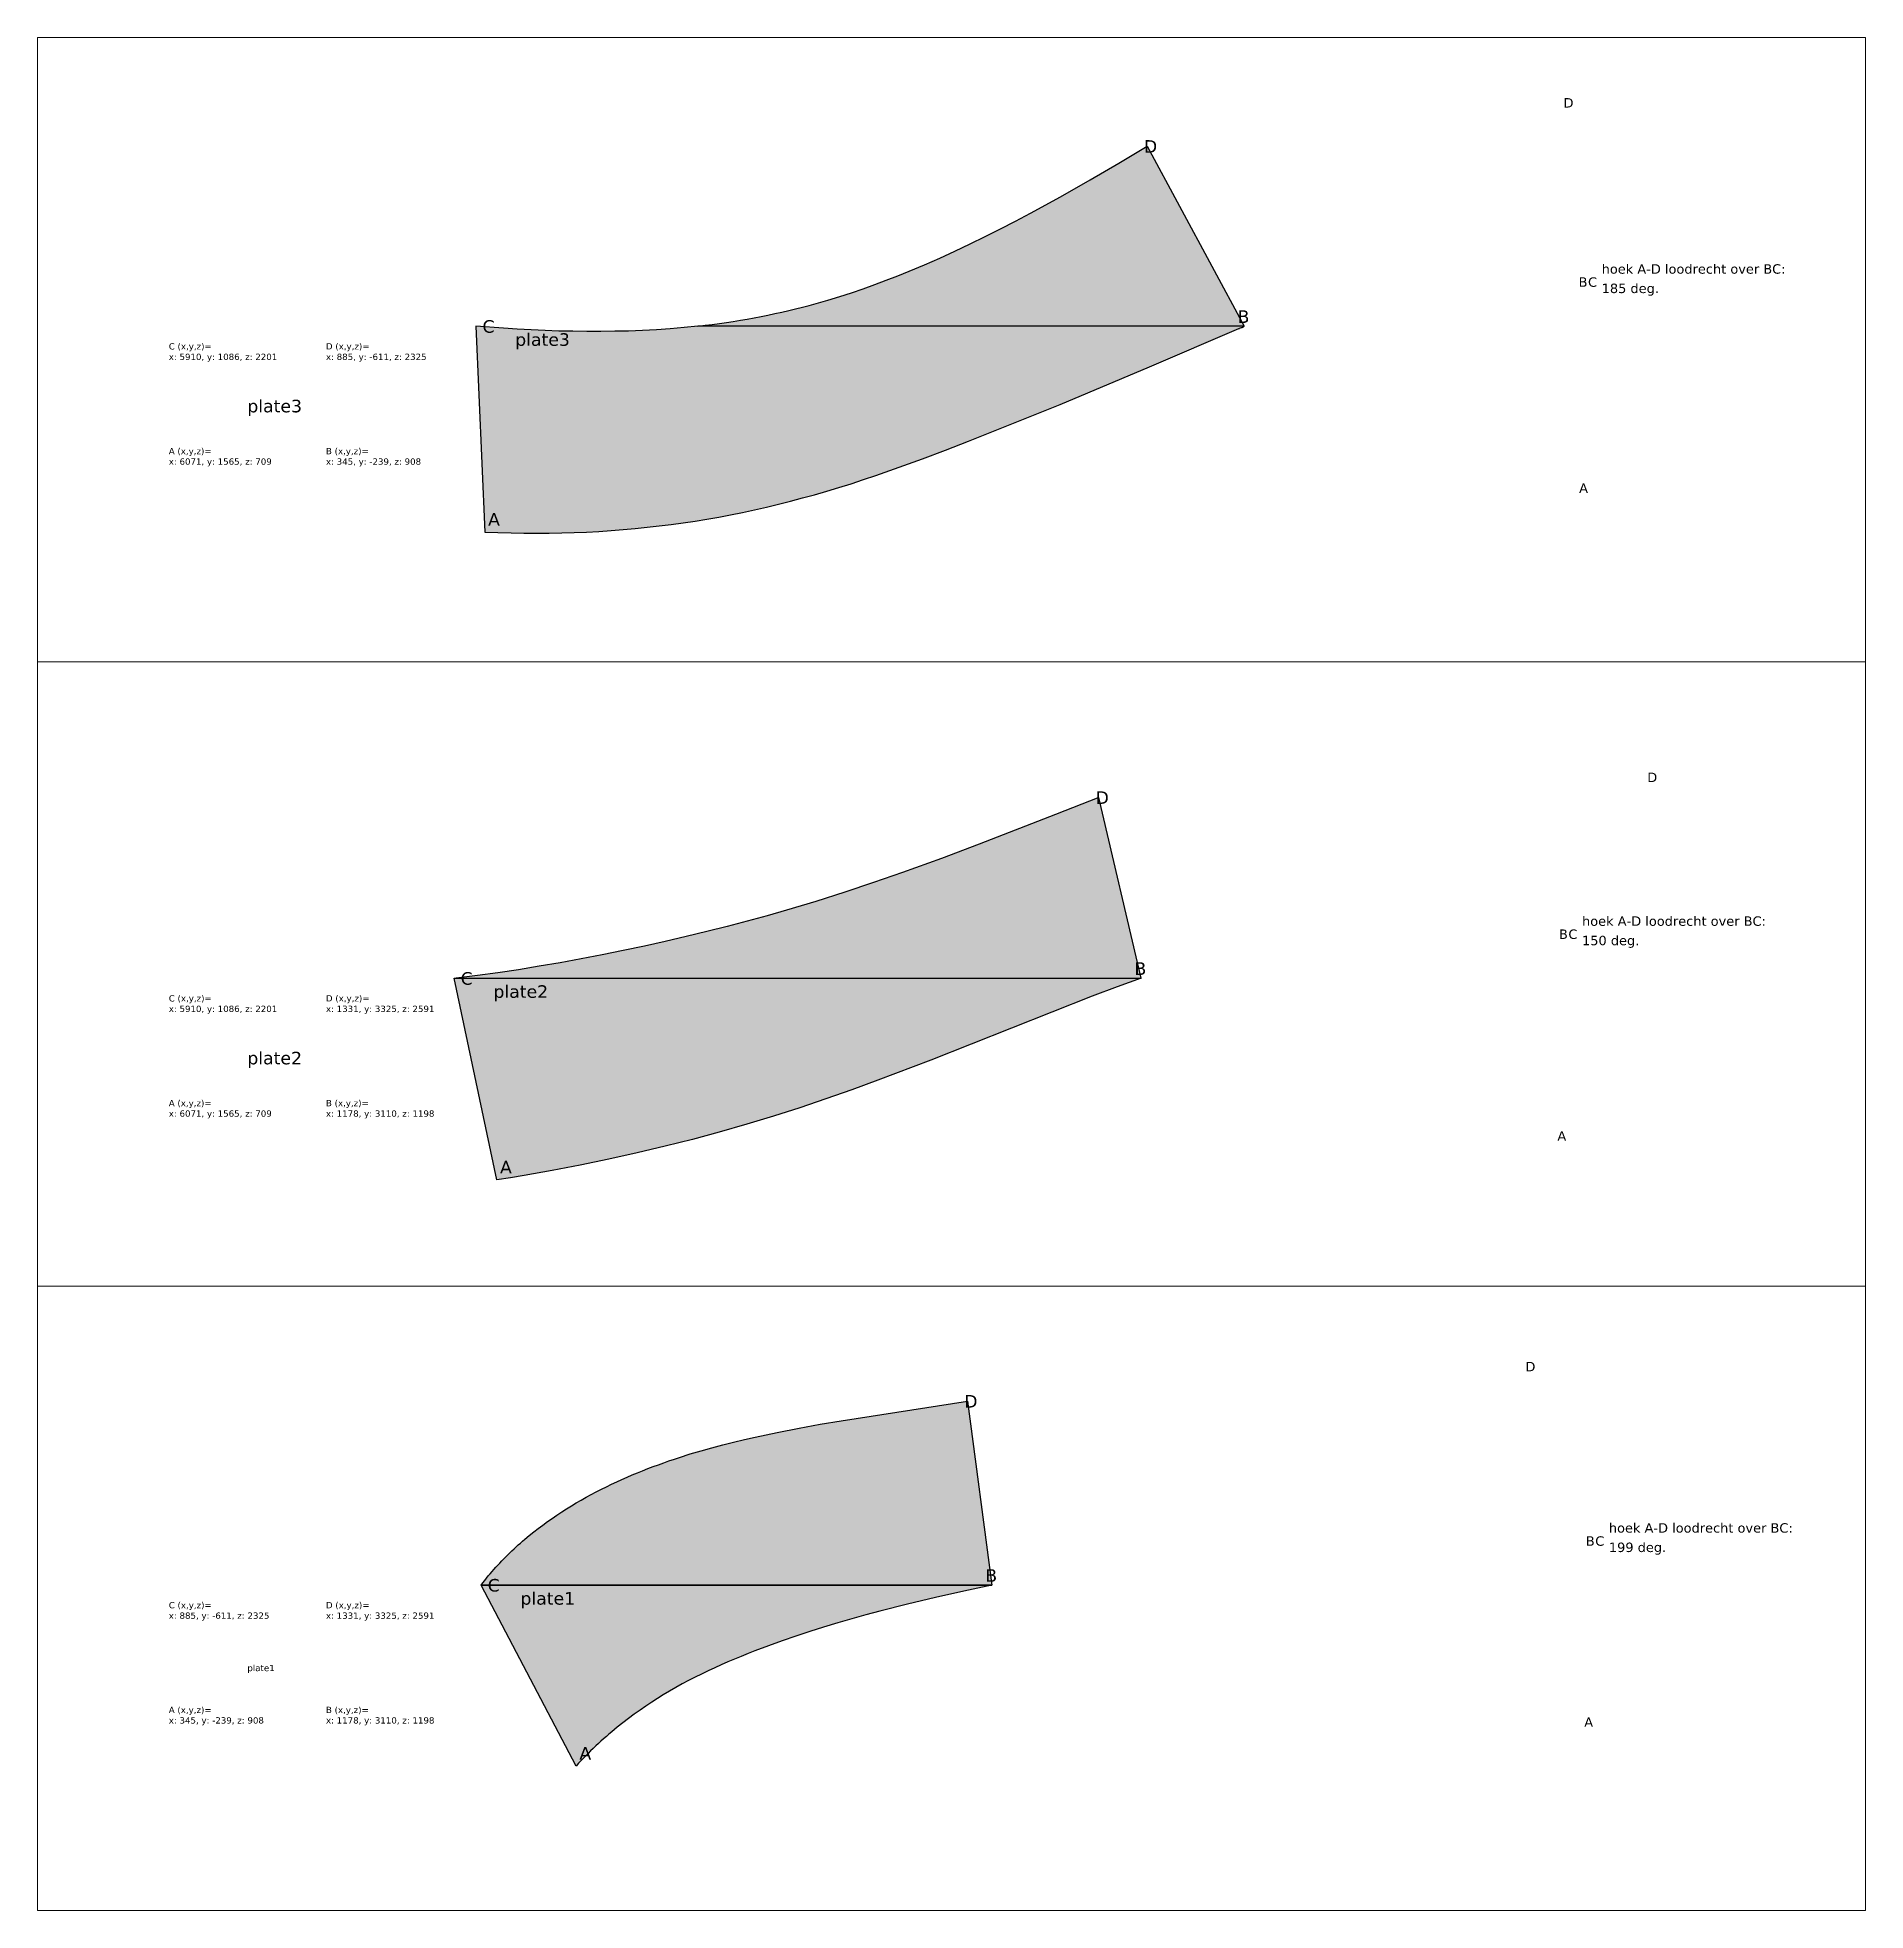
# Model space of a CAD drawing. Extents: x -6521 to 36247, y -6170 to 14025.
# Drawn here: x 22290 to 36247, y -281 to 14025 of the extents above; entities that cross this region are included whole.
import ezdxf

# ---------------------------------------------------------------- set-up
doc = ezdxf.new("R2010")
doc.units = 0
doc.header["$LTSCALE"] = 0.005
doc.header["$MEASUREMENT"] = 0
for name, color, linetype in [('08-coord.marker.cut.MyTriangle', 7, 'Continuous'), ('08-text.MyTriangle', 7, 'Continuous'), ('COLINES', 240, 'Continuous'), ('curveBot', 253, 'Continuous'), ('HatchBot', 154, 'Continuous'), ('HatchTop', 9, 'Continuous')]:
    doc.layers.add(name, color=color, linetype=linetype)
doc.styles.get("Standard").update_dxf_attribs({"font": 'verdana.TTF', "height": 24})

msp = doc.modelspace()

# ---------------------------------------------------------------- texts
at = {"layer": '08-coord.marker.cut.MyTriangle', "lineweight": 0}
msp.add_text('plate1', height=96, dxfattribs=at).set_placement((25977, 2055))
at = {"layer": '08-text.MyTriangle', "lineweight": 0}
for s, height, p in [('D', 72, (33941, 13490, -5125)), ('D', 96, (30737, 13145)), ('B', 72, (34056, 12121)), ('C', 72, (34128, 12121)), ('hoek A-D loodrecht over BC: ', 72, (34232, 12221)), ('185 deg.', 72, (34232, 12073)), ('B', 96, (31452, 11845)), ('C', 96, (25687, 11770)), ('x: 5910, y: 1086, z: 2201', 48, (23292, 11562)), ('C (x,y,z)=', 48, (23292, 11642)), ('x: 885, y: -611, z: 2325', 48, (24492, 11562)), ('D (x,y,z)=', 48, (24492, 11642)), ('plate3', 96, (23892, 11162)), ('A (x,y,z)=', 48, (23292, 10842)), ('B (x,y,z)=', 48, (24492, 10842)), ('x: 6071, y: 1565, z: 709', 48, (23292, 10762)), ('x: 345, y: -239, z: 908', 48, (24492, 10762)), ('A', 72, (34060, 10547, -68)), ('A', 96, (25730, 10297)), ('D', 72, (34580, 8338, -4922)), ('D', 96, (30368, 8171)), ('hoek A-D loodrecht over BC: ', 72, (34082, 7240, 5244)), ('B', 72, (33906, 7140, 5244)), ('C', 72, (33978, 7140, 5244)), ('150 deg.', 72, (34082, 7092, 5244)), ('C', 96, (25521, 6790)), ('B', 96, (30665, 6865)), ('x: 5910, y: 1086, z: 2201', 48, (23292, 6582)), ('C (x,y,z)=', 48, (23292, 6662)), ('x: 1331, y: 3325, z: 2591', 48, (24492, 6582)), ('D (x,y,z)=', 48, (24492, 6662)), ('plate2', 96, (23892, 6182)), ('A (x,y,z)=', 48, (23292, 5862)), ('B (x,y,z)=', 48, (24492, 5862)), ('x: 6071, y: 1565, z: 709', 48, (23292, 5782)), ('x: 1178, y: 3110, z: 1198', 48, (24492, 5782)), ('A', 72, (33894, 5599, -325)), ('A', 96, (25821, 5349)), ('D', 72, (33650, 3837, -3713)), ('D', 96, (29365, 3560)), ('B', 72, (34111, 2505)), ('C', 72, (34183, 2505)), ('hoek A-D loodrecht over BC: ', 72, (34287, 2605)), ('199 deg.', 72, (34287, 2457)), ('B', 96, (29526, 2230)), ('C', 96, (25727, 2155)), ('C (x,y,z)=', 48, (23292, 2027)), ('D (x,y,z)=', 48, (24492, 2027)), ('x: 885, y: -611, z: 2325', 48, (23292, 1947)), ('x: 1331, y: 3325, z: 2591', 48, (24492, 1947)), ('plate1', 48, (23892, 1547)), ('A (x,y,z)=', 48, (23292, 1227)), ('x: 345, y: -239, z: 908', 48, (23292, 1147)), ('x: 1178, y: 3110, z: 1198', 48, (24492, 1147)), ('B (x,y,z)=', 48, (24492, 1227)), ('A', 72, (34099, 1122, -725)), ('A', 96, (26427, 872))]:
    msp.add_text(s, height=height, dxfattribs=at).set_placement(p)
at = {"layer": 'curveBot', "lineweight": 0}
for s, p in [('plate3', (25937, 11670)), ('plate2', (25771, 6690))]:
    msp.add_text(s, height=96, dxfattribs=at).set_placement(p)

# ---------------------------------------------------------------- hatches: boundary and pattern name
at = {"layer": 'HatchBot', "lineweight": 0, "extrusion": (-1, 1.14371e-15, 2.82566e-16)}
msp.add_hatch(color=256, dxfattribs=at).paths.add_polyline_path([(-10917, -2864), (-10888, -2771), (-10860, -2677), (-10833, -2585), (-10808, -2492), (-10783, -2400), (-10760, -2309), (-10738, -2218), (-10717, -2127), (-10698, -2036), (-10680, -1945), (-10662, -1854), (-10646, -1763), (-10632, -1673), (-10618, -1582), (-10605, -1491), (-10594, -1400), (-10584, -1308), (-10574, -1216), (-10566, -1124), (-10559, -1031), (-10553, -938), (-10548, -844), (-10545, -750), (-10542, -655), (-10540, -559), (-10539, -463), (-10540, -366), (-10541, -267), (-10543, -168), (-10547, -68), (-12120, 0), (-12104, -210), (-12097, -316), (-12092, -422), (-12087, -528), (-12083, -634), (-12081, -740), (-12079, -847), (-12079, -953), (-12081, -1059), (-12083, -1166), (-12088, -1272), (-12093, -1378), (-12101, -1484), (-12109, -1589), (-12120, -1694), (-12120, -5865), (-12120, -5864), (-12119, -5863), (-12118, -5862), (-12117, -5861), (-12116, -5859), (-12116, -5858), (-12115, -5857), (-12114, -5856), (-12113, -5854), (-12112, -5852), (-12111, -5850), (-12110, -5847), (-12109, -5845), (-12103, -5829), (-12102, -5826), (-11809, -5143), (-11523, -4459), (-11241, -3761), (-11173, -3585), (-11106, -3409), (-11042, -3232), (-10980, -3054), (-10948, -2959)])
at = {"layer": 'HatchBot', "lineweight": 0, "extrusion": (-6.41801e-16, 7.9009e-16, -1)}
msp.add_hatch(color=256, dxfattribs=at).paths.add_polyline_path([(-28502, 10617), (-28408, 10588), (-28315, 10560), (-28222, 10533), (-28130, 10508), (-28038, 10483), (-27946, 10460), (-27855, 10438), (-27764, 10417), (-27673, 10398), (-27582, 10380), (-27491, 10362), (-27401, 10346), (-27310, 10332), (-27219, 10318), (-27128, 10305), (-27037, 10294), (-26945, 10284), (-26853, 10274), (-26761, 10266), (-26669, 10259), (-26575, 10253), (-26482, 10248), (-26387, 10245), (-26292, 10242), (-26197, 10240), (-26100, 10239), (-26003, 10240), (-25905, 10241), (-25805, 10243), (-25705, 10247), (-25637, 11820), (-25848, 11804), (-25953, 11797), (-26059, 11792), (-26165, 11787), (-26271, 11783), (-26378, 11781), (-26484, 11779), (-26590, 11779), (-26697, 11781), (-26803, 11783), (-26909, 11788), (-27015, 11793), (-27121, 11801), (-27227, 11809), (-27332, 11820), (-31502, 11820), (-31502, 11820), (-31500, 11819), (-31499, 11818), (-31498, 11817), (-31497, 11816), (-31495, 11816), (-31494, 11815), (-31493, 11814), (-31492, 11813), (-31490, 11812), (-31487, 11811), (-31484, 11810), (-31482, 11809), (-31467, 11803), (-31463, 11802), (-30780, 11509), (-30097, 11223), (-29398, 10941), (-29223, 10873), (-29046, 10806), (-28869, 10742), (-28691, 10680), (-28596, 10648)])
at = {"layer": 'HatchBot', "lineweight": 0, "extrusion": (1, -1.31021e-16, 2.9426e-16)}
msp.add_hatch(color=256, dxfattribs=at).paths.add_polyline_path([(5909, -1820), (5964, -2023), (6024, -2234), (6086, -2439), (6151, -2640), (6218, -2838), (6287, -3036), (6360, -3234), (6515, -3639), (7002, -4872), (7074, -5061), (7140, -5244), (7140, 0), (5599, -325), (5616, -430), (5633, -534), (5670, -747), (5712, -963), (5757, -1180), (5806, -1397), (5857, -1611)])
at = {"layer": 'HatchBot', "lineweight": 0}
for points in [[(27291, 5609), (27494, 5664), (27705, 5724), (27910, 5786), (28111, 5851), (28309, 5918), (28507, 5987), (28705, 6060), (29110, 6215), (30343, 6702), (30532, 6774), (30715, 6840), (25471, 6840), (25796, 5299), (25901, 5316), (26005, 5333), (26218, 5370), (26434, 5412), (26651, 5457), (26868, 5506), (27082, 5557)], [(25677, 2205), (26402, 821), (26421, 843), (26439, 862), (26457, 881), (26476, 900), (26494, 919), (26513, 938), (26533, 957), (26552, 976), (26572, 994), (26592, 1012), (26612, 1030), (26633, 1048), (26653, 1066), (26674, 1084), (26695, 1101), (26716, 1119), (26759, 1152), (26802, 1186), (26846, 1218), (26890, 1249), (26934, 1280), (26979, 1309), (27023, 1338), (27067, 1365), (27115, 1394), (27163, 1422), (27212, 1449), (27261, 1475), (27310, 1500), (27360, 1525), (27409, 1549), (27460, 1573), (27510, 1595), (27561, 1618), (27612, 1639), (27663, 1660), (27715, 1681), (27766, 1701), (27870, 1740), (27975, 1778), (28080, 1814), (28186, 1849), (28292, 1883), (28399, 1915), (28506, 1946), (28613, 1976), (28721, 2005), (28933, 2059), (29147, 2110), (29362, 2159), (29576, 2205)]]:
    msp.add_hatch(color=256, dxfattribs=at).paths.add_polyline_path(points)
at = {"layer": 'HatchBot', "lineweight": 0, "extrusion": (1, 1.27502e-15, 3.07569e-16)}
msp.add_hatch(color=256, dxfattribs=at).paths.add_polyline_path([(2505, 0), (1121, -725), (1143, -745), (1162, -763), (1181, -781), (1200, -799), (1219, -818), (1238, -837), (1257, -856), (1276, -875), (1294, -895), (1312, -915), (1330, -936), (1348, -956), (1366, -977), (1384, -997), (1401, -1018), (1419, -1040), (1452, -1082), (1486, -1126), (1518, -1169), (1549, -1214), (1580, -1258), (1609, -1302), (1638, -1346), (1665, -1391), (1694, -1438), (1722, -1486), (1749, -1535), (1775, -1584), (1800, -1633), (1825, -1683), (1849, -1733), (1873, -1783), (1895, -1834), (1918, -1884), (1939, -1935), (1960, -1986), (1981, -2038), (2001, -2090), (2040, -2193), (2078, -2298), (2114, -2404), (2149, -2509), (2183, -2616), (2215, -2722), (2246, -2829), (2276, -2936), (2305, -3044), (2359, -3256), (2410, -3471), (2459, -3686), (2505, -3900)])
at = {"layer": 'HatchTop', "lineweight": 0, "extrusion": (0.99627, 0.086292, -2.39392e-16)}
for points in [[(9137, -5865), (10512, -5125), (10383, -4909), (10253, -4688), (10126, -4463), (10001, -4235), (9940, -4120), (9880, -4005), (9822, -3889), (9765, -3773), (9710, -3657), (9657, -3540), (9606, -3424), (9557, -3308), (9522, -3221), (9488, -3133), (9455, -3045), (9423, -2957), (9393, -2868), (9363, -2776), (9137, -2941)], [(9137, -2941), (9363, -2776), (9336, -2688), (9310, -2597), (9296, -2545), (9282, -2492), (9269, -2440), (9256, -2388), (9244, -2335), (9232, -2282), (9221, -2230), (9210, -2177), (9200, -2124), (9191, -2071), (9182, -2018), (9173, -1965), (9165, -1912), (9157, -1858), (9150, -1805), (9143, -1751), (9137, -1694)]]:
    msp.add_hatch(color=256, dxfattribs=at).paths.add_polyline_path(points)
at = {"layer": 'HatchTop', "lineweight": 0}
for points in [[(31502, 11820), (30762, 13195), (30546, 13066), (30326, 12937), (30101, 12809), (29872, 12684), (29757, 12623), (29642, 12563), (29526, 12505), (29410, 12448), (29294, 12393), (29178, 12340), (29062, 12289), (28946, 12240), (28858, 12205), (28770, 12171), (28682, 12138), (28594, 12106), (28505, 12076), (28413, 12047), (28578, 11820)], [(28578, 11820), (28413, 12047), (28325, 12020), (28235, 11994), (28182, 11979), (28130, 11965), (28077, 11952), (28025, 11939), (27972, 11927), (27920, 11916), (27867, 11904), (27814, 11894), (27762, 11884), (27709, 11874), (27656, 11865), (27602, 11856), (27549, 11848), (27496, 11840), (27442, 11833), (27388, 11827), (27332, 11820)], [(29576, 2205), (29390, 3610), (28426, 3460), (28266, 3433), (28105, 3403), (27937, 3371), (27854, 3353), (27770, 3335), (27687, 3316), (27604, 3296), (27521, 3275), (27438, 3253), (27356, 3230), (27274, 3206), (27192, 3180), (27152, 3167), (27111, 3153), (27071, 3139), (27030, 3124), (26990, 3109), (26950, 3094), (26910, 3078), (26870, 3062), (26830, 3046), (26791, 3029), (26751, 3011), (26712, 2993), (26673, 2975), (26634, 2956), (26595, 2937), (26556, 2917), (26518, 2896), (26479, 2875), (26441, 2854), (26403, 2832), (26366, 2810), (26329, 2787), (26292, 2763), (26255, 2739), (26219, 2714), (26183, 2689), (26147, 2663), (26112, 2637), (26078, 2610), (26043, 2582), (26010, 2554), (25993, 2540), (25977, 2525), (25960, 2511), (25944, 2496), (25928, 2481), (25912, 2466), (25896, 2451), (25880, 2436), (25865, 2420), (25849, 2405), (25834, 2389), (25819, 2373), (25804, 2357), (25789, 2341), (25774, 2324), (25760, 2308), (25746, 2291), (25731, 2274), (25718, 2257), (25704, 2240), (25690, 2222), (25677, 2205)]]:
    msp.add_hatch(color=256, dxfattribs=at).paths.add_polyline_path(points)
at = {"layer": 'HatchTop', "lineweight": 0, "extrusion": (0.867528, -0.497388, 0.000599739)}
msp.add_hatch(color=256, dxfattribs=at).paths.add_polyline_path([(24428, -4937), (24297, -4607), (24069, -4024), (23961, -3735), (23853, -3437), (23777, -3218), (23704, -2997), (23633, -2776), (23566, -2553), (23524, -2405), (23482, -2253), (23442, -2100), (23402, -1944), (23364, -1786), (23327, -1627), (23292, -1467), (23258, -1307), (23225, -1146), (23194, -985), (23165, -825), (23137, -665), (23112, -506), (23088, -349), (23067, -193), (23046, -29), (23047, -5259)])
at = {"layer": 'HatchTop', "lineweight": 0, "extrusion": (-0.000599739, -0.000139795, 1)}
msp.add_hatch(color=256, dxfattribs=at).paths.add_polyline_path([(30393, 8221), (30063, 8091), (29480, 7863), (29191, 7754), (28893, 7646), (28673, 7570), (28453, 7497), (28232, 7427), (28009, 7360), (27860, 7317), (27709, 7276), (27555, 7235), (27399, 7196), (27242, 7158), (27083, 7121), (26923, 7085), (26762, 7051), (26602, 7018), (26441, 6988), (26280, 6958), (26120, 6931), (25962, 6905), (25805, 6882), (25649, 6860), (25485, 6840), (30715, 6840)])
at = {"layer": 'HatchTop', "lineweight": 0, "extrusion": (0.947464, 0.319862, 4.996e-16)}
msp.add_hatch(color=256, dxfattribs=at).paths.add_polyline_path([(-8530, -3900), (-7125, -3713), (-7275, -2750), (-7302, -2589), (-7332, -2429), (-7364, -2261), (-7382, -2177), (-7400, -2093), (-7419, -2010), (-7439, -1927), (-7460, -1844), (-7482, -1761), (-7505, -1679), (-7529, -1597), (-7555, -1516), (-7568, -1475), (-7582, -1434), (-7596, -1394), (-7611, -1354), (-7625, -1313), (-7641, -1273), (-7656, -1233), (-7673, -1193), (-7689, -1154), (-7706, -1114), (-7724, -1075), (-7741, -1035), (-7760, -996), (-7779, -957), (-7798, -918), (-7818, -880), (-7838, -841), (-7859, -803), (-7881, -765), (-7903, -727), (-7925, -689), (-7948, -652), (-7972, -615), (-7996, -578), (-8021, -542), (-8046, -506), (-8072, -471), (-8098, -436), (-8125, -401), (-8153, -367), (-8181, -333), (-8195, -316), (-8209, -300), (-8224, -283), (-8239, -267), (-8254, -251), (-8269, -235), (-8284, -219), (-8299, -203), (-8315, -188), (-8330, -172), (-8346, -157), (-8362, -142), (-8378, -127), (-8394, -112), (-8411, -98), (-8427, -83), (-8444, -69), (-8461, -55), (-8478, -41), (-8495, -27), (-8512, -13), (-8530, 0)])

# ---------------------------------------------------------------- linework, layer by layer
at = {"layer": 'COLINES', "extrusion": (0.99627, 0.086292, -3.33067e-16)}
msp.add_lwpolyline([(10512, -5125), (9137, -5865), (9137, -1694), (9143, -1751), (9150, -1805), (9157, -1858), (9165, -1912), (9173, -1965), (9182, -2018), (9191, -2071), (9200, -2124), (9210, -2177), (9221, -2230), (9232, -2282), (9244, -2335), (9256, -2388), (9269, -2440), (9282, -2492), (9296, -2545), (9310, -2597), (9336, -2688), (9364, -2778), (9393, -2868), (9423, -2957), (9455, -3045), (9488, -3133), (9522, -3221), (9557, -3308), (9606, -3424), (9657, -3540), (9710, -3657), (9765, -3773), (9822, -3889), (9880, -4005), (9940, -4120), (10001, -4235), (10126, -4463), (10253, -4688), (10383, -4909), (10512, -5125)], dxfattribs=at)
at = {"layer": 'COLINES'}
for points in [[(30762, 13195), (31502, 11820), (27332, 11820), (27388, 11827), (27442, 11833), (27496, 11840), (27549, 11848), (27602, 11856), (27656, 11865), (27709, 11874), (27762, 11884), (27814, 11894), (27867, 11904), (27920, 11916), (27972, 11927), (28025, 11939), (28077, 11952), (28130, 11965), (28182, 11979), (28235, 11994), (28325, 12020), (28415, 12047), (28505, 12076), (28594, 12106), (28682, 12138), (28770, 12171), (28858, 12205), (28946, 12240), (29062, 12289), (29178, 12340), (29294, 12393), (29410, 12448), (29526, 12505), (29642, 12563), (29757, 12623), (29872, 12684), (30101, 12809), (30326, 12937), (30546, 13066), (30762, 13195)], [(25796, 5299), (25471, 6840), (30715, 6840), (30532, 6774), (30343, 6702), (29110, 6215), (28705, 6060), (28507, 5987), (28309, 5918), (28111, 5851), (27910, 5786), (27705, 5724), (27494, 5664), (27291, 5609), (27082, 5557), (26868, 5506), (26651, 5457), (26434, 5412), (26218, 5370), (26005, 5333), (25901, 5316), (25796, 5299)], [(29390, 3610), (29576, 2205), (25677, 2205), (25690, 2222), (25704, 2240), (25718, 2257), (25731, 2274), (25746, 2291), (25760, 2308), (25774, 2324), (25789, 2341), (25804, 2357), (25819, 2373), (25834, 2389), (25849, 2405), (25865, 2420), (25880, 2436), (25896, 2451), (25912, 2466), (25928, 2481), (25944, 2496), (25960, 2511), (25977, 2525), (25993, 2540), (26010, 2554), (26043, 2582), (26078, 2610), (26112, 2637), (26147, 2663), (26183, 2689), (26219, 2714), (26255, 2739), (26292, 2763), (26329, 2787), (26366, 2810), (26403, 2832), (26441, 2854), (26479, 2875), (26518, 2896), (26556, 2917), (26595, 2937), (26634, 2956), (26673, 2975), (26712, 2993), (26751, 3011), (26791, 3029), (26830, 3046), (26870, 3062), (26910, 3078), (26950, 3094), (26990, 3109), (27030, 3124), (27071, 3139), (27111, 3153), (27152, 3167), (27192, 3180), (27274, 3206), (27356, 3230), (27438, 3253), (27521, 3275), (27604, 3296), (27687, 3316), (27770, 3335), (27854, 3353), (27937, 3371), (28105, 3403), (28266, 3433), (28426, 3460), (29390, 3610)], [(26402, 821), (25677, 2205), (29576, 2205), (29362, 2159), (29147, 2110), (28933, 2059), (28721, 2005), (28613, 1976), (28506, 1946), (28399, 1915), (28292, 1883), (28186, 1849), (28080, 1814), (27975, 1778), (27870, 1740), (27766, 1701), (27715, 1681), (27663, 1660), (27612, 1639), (27561, 1618), (27510, 1595), (27460, 1573), (27409, 1549), (27360, 1525), (27310, 1500), (27261, 1475), (27212, 1449), (27163, 1422), (27115, 1394), (27067, 1365), (27023, 1338), (26979, 1309), (26934, 1280), (26890, 1249), (26846, 1218), (26802, 1186), (26759, 1152), (26716, 1119), (26695, 1101), (26674, 1084), (26653, 1066), (26633, 1048), (26612, 1030), (26592, 1012), (26572, 994), (26552, 976), (26533, 957), (26513, 938), (26494, 919), (26476, 900), (26457, 881), (26439, 862), (26421, 843), (26402, 821)]]:
    msp.add_lwpolyline(points, dxfattribs=at)
at = {"layer": 'COLINES', "extrusion": (-1, 1.10656e-15, 3.60822e-16)}
msp.add_lwpolyline([(-12120, 0), (-10547, -68), (-10543, -168), (-10541, -267), (-10540, -366), (-10539, -463), (-10540, -559), (-10542, -655), (-10545, -750), (-10548, -844), (-10553, -938), (-10559, -1031), (-10566, -1124), (-10574, -1216), (-10584, -1308), (-10594, -1400), (-10605, -1491), (-10618, -1582), (-10632, -1673), (-10646, -1763), (-10662, -1854), (-10680, -1945), (-10698, -2036), (-10717, -2127), (-10738, -2218), (-10760, -2309), (-10783, -2400), (-10808, -2492), (-10833, -2585), (-10860, -2677), (-10888, -2771), (-10917, -2864), (-10948, -2959), (-10980, -3054), (-11042, -3232), (-11106, -3409), (-11173, -3585), (-11241, -3761), (-11523, -4459), (-11809, -5143), (-12102, -5826), (-12103, -5828), (-12104, -5831), (-12109, -5845), (-12110, -5847), (-12111, -5850), (-12112, -5852), (-12113, -5854), (-12114, -5856), (-12115, -5857), (-12116, -5858), (-12116, -5859), (-12117, -5861), (-12118, -5862), (-12119, -5863), (-12120, -5864), (-12120, -5865), (-12120, -1694), (-12109, -1589), (-12101, -1484), (-12093, -1378), (-12088, -1272), (-12083, -1166), (-12081, -1059), (-12079, -953), (-12079, -847), (-12081, -740), (-12083, -634), (-12087, -528), (-12092, -422), (-12097, -316), (-12104, -210), (-12120, 0)], dxfattribs=at)
at = {"layer": 'COLINES', "extrusion": (-6.10623e-16, 8.32667e-16, -1)}
msp.add_lwpolyline([(-25637, 11820), (-25705, 10247), (-25805, 10243), (-25905, 10241), (-26003, 10240), (-26100, 10239), (-26197, 10240), (-26292, 10242), (-26387, 10245), (-26482, 10248), (-26575, 10253), (-26669, 10259), (-26761, 10266), (-26853, 10274), (-26945, 10284), (-27037, 10294), (-27128, 10305), (-27219, 10318), (-27310, 10332), (-27401, 10346), (-27491, 10362), (-27582, 10380), (-27673, 10398), (-27764, 10417), (-27855, 10438), (-27946, 10460), (-28038, 10483), (-28130, 10508), (-28222, 10533), (-28315, 10560), (-28408, 10588), (-28502, 10617), (-28596, 10648), (-28691, 10680), (-28869, 10742), (-29046, 10806), (-29223, 10873), (-29398, 10941), (-30097, 11223), (-30780, 11509), (-31463, 11802), (-31466, 11803), (-31468, 11804), (-31482, 11809), (-31484, 11810), (-31487, 11811), (-31490, 11812), (-31492, 11813), (-31493, 11814), (-31494, 11815), (-31495, 11816), (-31497, 11816), (-31498, 11817), (-31499, 11818), (-31500, 11819), (-31502, 11820), (-31502, 11820), (-27332, 11820), (-27227, 11809), (-27121, 11801), (-27015, 11793), (-26909, 11788), (-26803, 11783), (-26697, 11781), (-26590, 11779), (-26484, 11779), (-26378, 11781), (-26271, 11783), (-26165, 11787), (-26059, 11792), (-25953, 11797), (-25848, 11804), (-25637, 11820)], dxfattribs=at)
at = {"layer": 'COLINES', "extrusion": (0.867528, -0.497388, 0.000599739)}
msp.add_lwpolyline([(23046, -29), (23047, -5259), (24428, -4937), (24297, -4607), (24069, -4024), (23961, -3735), (23853, -3437), (23777, -3218), (23704, -2997), (23633, -2776), (23566, -2553), (23524, -2405), (23482, -2253), (23442, -2100), (23402, -1944), (23364, -1786), (23327, -1627), (23292, -1467), (23258, -1307), (23225, -1146), (23194, -985), (23165, -825), (23137, -665), (23112, -506), (23088, -349), (23067, -193), (23046, -29)], dxfattribs=at)
at = {"layer": 'COLINES', "extrusion": (-0.000599739, -0.000139795, 1)}
msp.add_lwpolyline([(25485, 6840), (30715, 6840), (30393, 8221), (30063, 8091), (29480, 7863), (29191, 7754), (28893, 7646), (28673, 7570), (28453, 7497), (28232, 7427), (28009, 7360), (27860, 7317), (27709, 7276), (27555, 7235), (27399, 7196), (27242, 7158), (27083, 7121), (26923, 7085), (26762, 7051), (26602, 7018), (26441, 6988), (26280, 6958), (26120, 6931), (25962, 6905), (25805, 6882), (25649, 6860), (25485, 6840)], dxfattribs=at)
at = {"layer": 'COLINES', "extrusion": (1, -4.49131e-17, 3.33067e-16)}
msp.add_lwpolyline([(5599, -325), (7140, 0), (7140, -5244), (7074, -5061), (7002, -4872), (6515, -3639), (6360, -3234), (6287, -3036), (6218, -2838), (6151, -2640), (6086, -2439), (6024, -2234), (5964, -2023), (5909, -1820), (5857, -1611), (5806, -1397), (5757, -1180), (5712, -963), (5670, -747), (5633, -534), (5616, -430), (5599, -325)], dxfattribs=at)
at = {"layer": 'COLINES', "extrusion": (0.947464, 0.319862, 4.996e-16)}
msp.add_lwpolyline([(-7125, -3713), (-8530, -3900), (-8530, 0), (-8512, -13), (-8495, -27), (-8478, -41), (-8461, -55), (-8444, -69), (-8427, -83), (-8411, -98), (-8394, -112), (-8378, -127), (-8362, -142), (-8346, -157), (-8330, -172), (-8315, -188), (-8299, -203), (-8284, -219), (-8269, -235), (-8254, -251), (-8239, -267), (-8224, -283), (-8209, -300), (-8195, -316), (-8181, -333), (-8153, -367), (-8125, -401), (-8098, -436), (-8072, -471), (-8046, -506), (-8021, -542), (-7996, -578), (-7972, -615), (-7948, -652), (-7925, -689), (-7903, -727), (-7881, -765), (-7859, -803), (-7838, -841), (-7818, -880), (-7798, -918), (-7779, -957), (-7760, -996), (-7741, -1035), (-7724, -1075), (-7706, -1114), (-7689, -1154), (-7673, -1193), (-7656, -1233), (-7641, -1273), (-7625, -1313), (-7611, -1354), (-7596, -1394), (-7582, -1434), (-7568, -1475), (-7555, -1516), (-7529, -1597), (-7505, -1679), (-7482, -1761), (-7460, -1844), (-7439, -1927), (-7419, -2010), (-7400, -2093), (-7382, -2177), (-7364, -2261), (-7332, -2429), (-7302, -2589), (-7275, -2750), (-7125, -3713)], dxfattribs=at)
at = {"layer": 'COLINES', "extrusion": (1, 1.14858e-15, 3.05311e-16)}
msp.add_lwpolyline([(1121, -725), (2505, 0), (2505, -3900), (2459, -3686), (2410, -3471), (2359, -3256), (2305, -3044), (2276, -2936), (2246, -2829), (2215, -2722), (2183, -2616), (2149, -2509), (2114, -2404), (2078, -2298), (2040, -2193), (2001, -2090), (1981, -2038), (1960, -1986), (1939, -1935), (1918, -1884), (1895, -1834), (1873, -1783), (1849, -1733), (1825, -1683), (1800, -1633), (1775, -1584), (1749, -1535), (1722, -1486), (1694, -1438), (1665, -1391), (1638, -1346), (1609, -1302), (1580, -1258), (1549, -1214), (1518, -1169), (1486, -1126), (1452, -1082), (1419, -1040), (1401, -1018), (1384, -997), (1366, -977), (1348, -956), (1330, -936), (1312, -915), (1294, -895), (1276, -875), (1257, -856), (1238, -837), (1219, -818), (1200, -799), (1181, -781), (1162, -763), (1143, -745), (1121, -725)], dxfattribs=at)
at = {"layer": 'curveBot', "lineweight": 0}
for points in [[(22290, 14025), (36247, 14025), (36247, 9256), (22290, 9256)], [(22290, 9256), (36247, 9256), (36247, 4488), (22290, 4488)], [(22290, 4488), (36247, 4488), (36247, -281), (22290, -281)]]:
    msp.add_lwpolyline(points, close=True, dxfattribs=at)

msp.set_redraw_order([(e.dxf.handle, doc.entitydb.next_handle()) for e in msp.query("TEXT MTEXT ATTDEF DIMENSION ARC_DIMENSION")])  # texts and dimensions are drawn at this point

doc.saveas('drawing.dxf')
